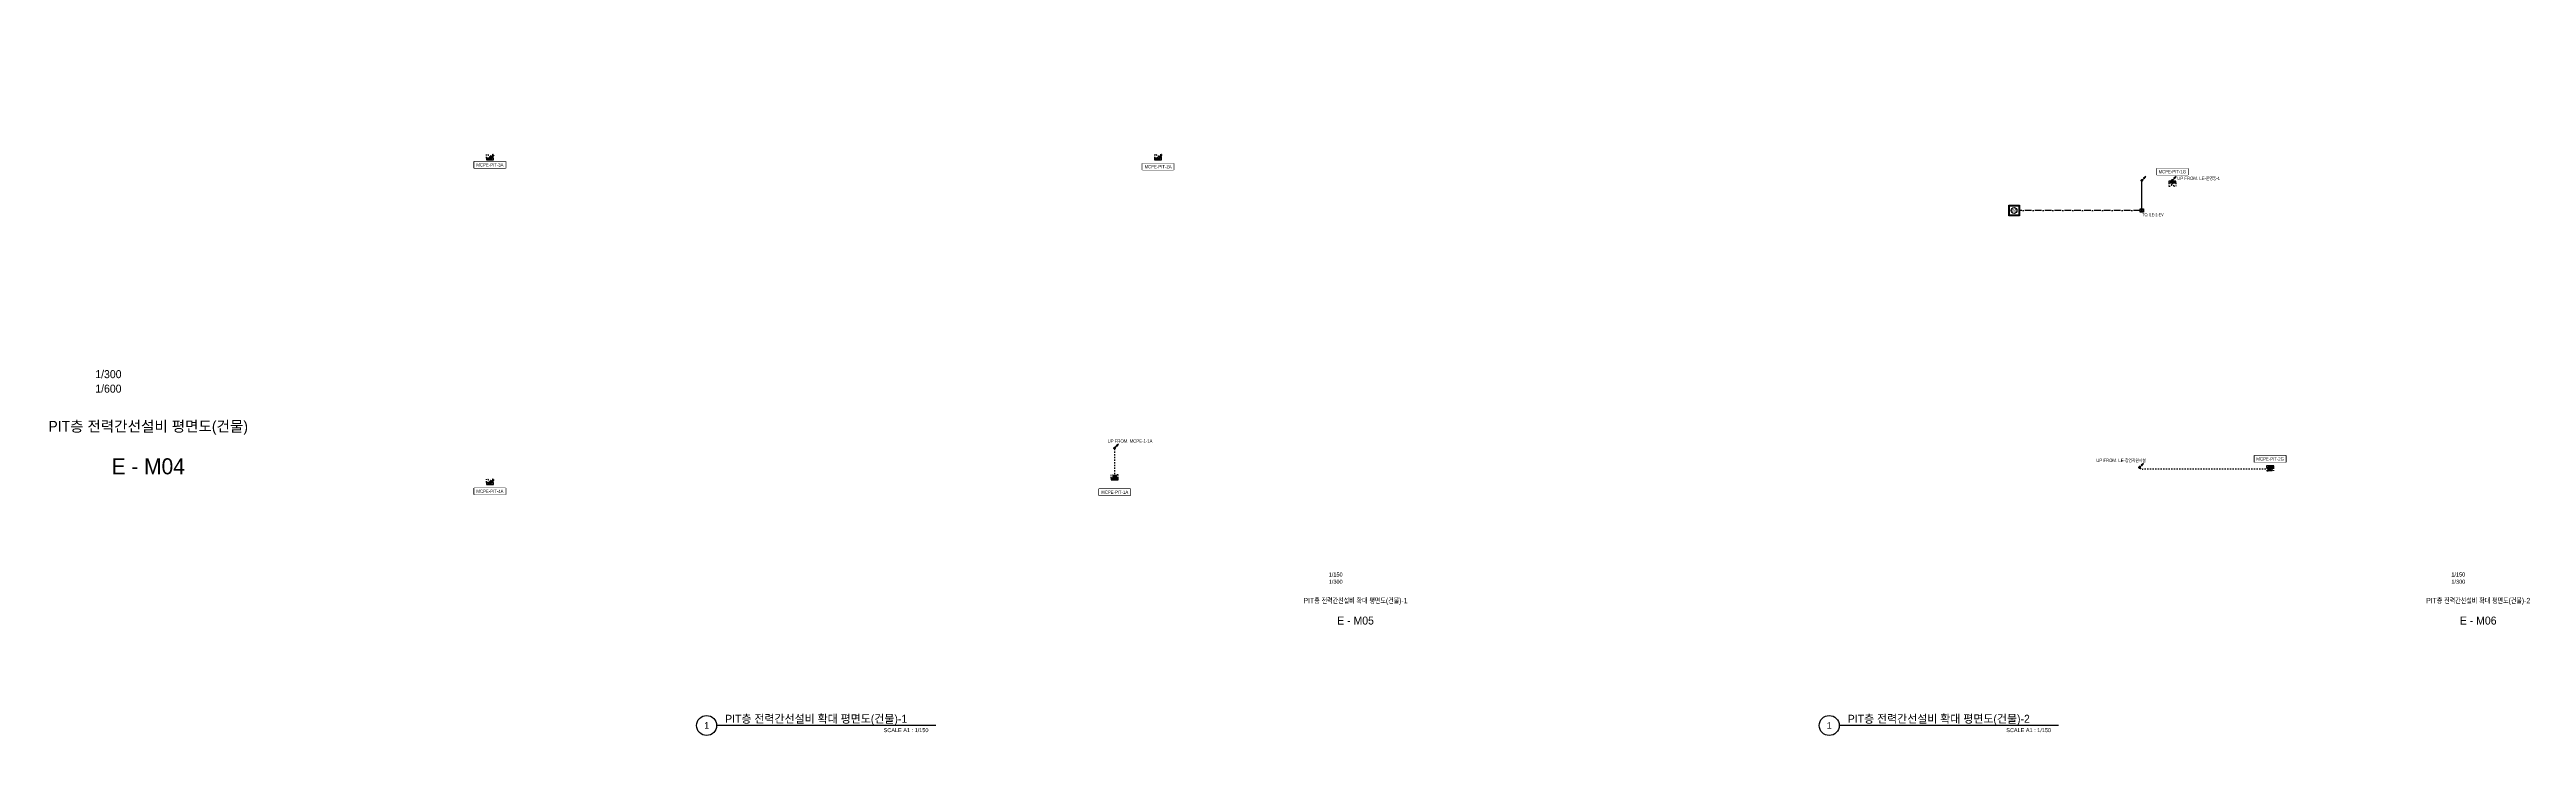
# Model space of a CAD drawing. Header units: millimetres. Extents: x -149088 to 500787, y -530175 to 1035835.
# Drawn here: x 222164 to 500498, y -530175 to -453050 of the extents above; entities that cross this region are included whole.
import ezdxf
from ezdxf.enums import TextEntityAlignment as Align
from ezdxf.xclip import XClip

# ---------------------------------------------------------------- set-up
doc = ezdxf.new("R2010")
doc.units = ezdxf.units.MM
doc.header["$LTSCALE"] = 150
doc.header["$XCLIPFRAME"] = 0
for name, pattern in [('CONTINOUS', [0]), ('D1', [3, 1, -1, 1]), ('LD4', [7.4, 5, -1.2, 0, -1.2])]:
    doc.linetypes.add(name, pattern=pattern)
for name, color, linetype in [('------01 Distribution Panel', 3, 'Continuous'), ('------01 Motor Control Panel or Center', 4, 'Continuous'), ('------09 Manhole', 3, 'Continuous'), ('-----00 LV_CABLE', 2, 'Continuous'), ('-----20 General Symbol', 3, 'Continuous'), ('-----30 Text', 2, 'Continuous'), ('-----41 Drawing Title', 2, 'Continuous'), ('-----42 Drawing Number', 2, 'Continuous'), ('-----43 Drawing Scale', 3, 'Continuous')]:
    doc.layers.add(name, color=color, linetype=linetype)
doc.styles.add('ELEC', font='')
doc.styles.get('ELEC').set_extended_font_data('Dotum')

# ---------------------------------------------------------------- blocks, each defined once
blk = doc.blocks.new('MCP_EQUIPMENT-2')
for p, q in [((200, 400), (0, -400)), ((200, -400), (0, 400))]:
    blk.add_line(p, q)
at = {"color": 1, "linetype": 'D1'}
for p, q in [((200, 380), (580, 380)), ((200, -380), (580, -380))]:
    blk.add_line(p, q, dxfattribs=at)
blk.add_lwpolyline([(200, 400), (0, 400), (0, -400), (200, -400)], close=True)
for centre, start, end in [((200, 380), 270, 0), ((200, -380), 0, 90)]:
    blk.add_arc(centre, 380, start, end, dxfattribs=at)
blk = doc.blocks.new('O01')
blk.add_hatch(color=256).paths.add_polyline_path([(-149, -218), (-218, -149), (-368, -368)])
blk.add_line((-46, -46), (-184, -184))
blk.add_lwpolyline([(-368, -368), (-149, -218), (-218, -149), (-368, -368)])
blk.add_circle((0, 0), 65)
for p in [(-65, 0), (-65, 0), (0, 65), (0, 65), (65, 0), (65, 0), (0, -65), (0, -65)]:
    blk.add_point(p)
blk = doc.blocks.new('O05')
for p, q in [((-150, -150), (-150, 150)), ((-150, 150), (150, 150)), ((150, 150), (-150, -150)), ((-150, 150), (150, -150)), ((150, 150), (150, -150)), ((150, -150), (-150, -150))]:
    blk.add_line(p, q)
blk = doc.blocks.new('11')
at = {"linetype": 'D1'}
h = blk.add_hatch(color=256, dxfattribs=at)
edge = h.paths.add_edge_path()
edge.add_arc((0, 0), 75, 0, 360)
blk.add_circle((0, 0), 75, dxfattribs=at)
for p in [(-75, 0), (0, 75), (75, 0), (0, -75)]:
    blk.add_point(p, dxfattribs=at)
blk = doc.blocks.new('MANHOLE2')
blk.add_lwpolyline([(500, -500), (-500, -500), (-500, 500), (500, 500)], close=True)
at = {"color": 1}
blk.add_lwpolyline([(435, -435), (-435, -435), (-435, 435), (435, 435)], close=True, dxfattribs=at)
blk.add_circle((0, 0), 270)
at = {"style": 'ELEC'}
blk.add_text('M', height=300, dxfattribs=at).set_placement((0, 0), align=Align.MIDDLE)
blk = doc.blocks.new('SSH-20260429.172459')
at = {"layer": '------01 Motor Control Panel or Center', "linetype": 'CONTINOUS'}
for points in [[(34630, 98580), (34630, 97840), (31127, 97840), (31127, 98580)], [(109710, 98380), (109710, 97640), (106207, 97640), (106207, 98380)], [(34630, 61880), (34630, 61140), (31127, 61140), (31127, 61880)], [(104840, 61780), (104840, 61040), (101337, 61040), (101337, 61780)], [(97530, 33820), (97530, 33080), (94027, 33080), (94027, 33820)]]:
    blk.add_lwpolyline(points, close=True, dxfattribs=at)
at = {"layer": '------01 Motor Control Panel or Center', "linetype": 'CONTINOUS', "elevation": 0}
blk.add_lwpolyline([(108530, 1520), (108530, 780), (105027, 780), (105027, 1520)], close=True, dxfattribs=at)
at = {"layer": '-----00 LV_CABLE', "linetype": 'D1'}
blk.add_lwpolyline([(103079, 66280), (103079, 63340)], dxfattribs=at)
at = {"layer": '-----00 LV_CABLE', "elevation": 0}
blk.add_lwpolyline([(92359, 29260), (92359, 32380)], dxfattribs=at)
at = {"layer": '-----00 LV_CABLE', "linetype": 'LD4', "elevation": 0}
blk.add_lwpolyline([(92179, 29080), (78604, 29080)], dxfattribs=at)
at = {"layer": '------01 Motor Control Panel or Center'}
for p, rotation in [((32879, 98780), 89.99999999999999), ((95779, 32380), 270), ((106779, 380), 270)]:
    blk.add_blockref('MCP_EQUIPMENT-2', p, dxfattribs=dict(at, rotation=rotation))
at = {"layer": '------09 Manhole', "xscale": 1.2, "yscale": 1.2, "zscale": 1.2}
blk.add_blockref('MANHOLE2', (78004, 29080), dxfattribs=at)
at = {"layer": '-----00 LV_CABLE', "linetype": 'D1', "xscale": 1.2, "yscale": 1.2, "zscale": 1.2, "rotation": 180}
for p in [(103079, 66358), (92101, 202)]:
    blk.add_blockref('O01', p, dxfattribs=at)
at = {"layer": '-----20 General Symbol', "xscale": 1.2, "yscale": 1.2, "zscale": 1.2, "rotation": 89.99999999999999}
blk.add_blockref('O05', (92359, 29080), dxfattribs=at)
at = {"layer": '------01 Distribution Panel', "style": 'ELEC', "width": 0.7}
blk.add_text('TO. LE-1-EV', height=375, dxfattribs=at).set_placement((93605, 28616), align=Align.MIDDLE_CENTER)
at = {"layer": '-----00 LV_CABLE', "linetype": 'D1', "style": 'ELEC', "width": 0.8}
blk.add_text('UP FROM. MCPE-1-1A', height=375, dxfattribs=at).set_placement((104810, 67155), align=Align.MIDDLE)
at = {"layer": '-----30 Text', "style": 'ELEC', "width": 0.8}
blk.add_text('UP FROM. LE-창업지원시설', height=375, dxfattribs=at).set_placement((90014, 996), align=Align.MIDDLE)
at = {"color": 1}
for points in [[(31127, 98580), (34630, 98580), (34630, 97840), (31127, 97840)], [(106207, 98380), (109710, 98380), (109710, 97640), (106207, 97640)], [(31127, 61880), (34630, 61880), (34630, 61140), (31127, 61140)], [(101337, 61780), (104840, 61780), (104840, 61040), (101337, 61040)], [(94027, 33820), (97530, 33820), (97530, 33080), (94027, 33080)], [(105027, 1520), (108530, 1520), (108530, 780), (105027, 780)]]:
    blk.add_wipeout(points, dxfattribs=at).dxf.layer = '------01 Motor Control Panel or Center'
at = {"layer": '------01 Motor Control Panel or Center', "linetype": 'CONTINOUS'}
blk.add_lwpolyline([(109710, 98380), (109710, 97640), (106207, 97640), (106207, 98380)], close=True, dxfattribs=at)
at = {"layer": '-----00 LV_CABLE', "linetype": 'D1'}
blk.add_lwpolyline([(106599, 0), (92453, 0, -0.1989104), (92135, 132, -0.1989104)], format="xyb", dxfattribs=at)
at = {"layer": '-----00 LV_CABLE'}
for centre, radius, start, end in [((103242, 63007), 154, 235.04653, 83.84138), ((106919, 145), 150, 285.20404, 115.90805)]:
    blk.add_arc(centre, radius, start, end, dxfattribs=at)
at = {"layer": '-----00 LV_CABLE', "linetype": 'D1'}
blk.add_arc((95722, 32369), 91.1, 101.46541, 256.60347, dxfattribs=at)
at = {"layer": '------01 Motor Control Panel or Center', "rotation": 89.99999999999999}
for p in [(107959, 98780), (32879, 62280), (103079, 62780)]:
    blk.add_blockref('MCP_EQUIPMENT-2', p, dxfattribs=at)
at = {"layer": '-----00 LV_CABLE', "linetype": 'D1'}
for name, p, xscale, yscale, zscale, rotation in [('O01', (32879, 98880), -1.2, 1.2, 1.2, 90), ('O01', (32879, 62380), -1.2, 1.2, 1.2, 90), ('O05', (103079, 63160), 1.200000000011642, 1.200000000011642, 1.200000000011642, 180), ('O01', (92359, 32458), 1.2, 1.2, 1.2, 180), ('O01', (95779, 32458), 1.2, 1.2, 1.2, 180), ('O05', (106779, 0), 1.200000000011642, 1.200000000011642, 1.200000000011642, 180)]:
    blk.add_blockref(name, p, dxfattribs=dict(at, xscale=xscale, yscale=yscale, zscale=zscale, rotation=rotation))
at = {"layer": '-----00 LV_CABLE'}
for p in [(32879, 98880), (32879, 62380), (103079, 62880), (95779, 32280), (106779, 280)]:
    blk.add_blockref('11', p, dxfattribs=at)
at = {"layer": '------01 Motor Control Panel or Center', "linetype": 'CONTINOUS', "style": 'ELEC', "width": 0.8}
for s, p in [('MCPE-PIT-3A', (32879, 98210)), ('MCPE-PIT-4A', (32879, 61510)), ('MCPE-PIT-1A', (103088, 61410)), ('MCPE-PIT-1G', (95779, 33450)), ('MCPE-PIT-2G', (106779, 1150))]:
    blk.add_text(s, height=375, dxfattribs=at).set_placement(p, align=Align.MIDDLE)
at = {"layer": '-----30 Text', "style": 'ELEC', "width": 0.8}
blk.add_text('UP FROM. LE-운영동-1', height=375, dxfattribs=at).set_placement((98744, 32710), align=Align.MIDDLE)
at = {"color": 1}
blk.add_wipeout([(106207, 98380), (109710, 98380), (109710, 97640), (106207, 97640)], dxfattribs=at).dxf.layer = '------01 Motor Control Panel or Center'
at = {"layer": '-----00 LV_CABLE', "linetype": 'D1', "xscale": -1.2, "yscale": 1.2, "zscale": 1.2, "rotation": 90}
blk.add_blockref('O01', (107959, 98880), dxfattribs=at)
at = {"layer": '-----00 LV_CABLE'}
blk.add_blockref('11', (107959, 98880), dxfattribs=at)
at = {"layer": '------01 Motor Control Panel or Center', "linetype": 'CONTINOUS', "style": 'ELEC', "width": 0.8}
blk.add_text('MCPE-PIT-2A', height=375, dxfattribs=at).set_placement((107959, 98010), align=Align.MIDDLE)

msp = doc.modelspace()

# ---------------------------------------------------------------- linework, layer by layer
at = {"layer": '-----41 Drawing Title', "color": 7}
for p, q in [((321773, -529050), (297127, -529050)), ((447923, -529050), (423277, -529050))]:
    msp.add_line(p, q, dxfattribs=at)
for centre in [(296002, -529050), (422152, -529050)]:
    msp.add_circle(centre, 1125, dxfattribs=at)

# ---------------------------------------------------------------- block references
ref = msp.add_blockref('SSH-20260429.172459', (364921, -500230))
XClip(ref).set_block_clipping_path([(18178.7091346234, -26819.9999999748), (123178.7091346234, 47180.0000000253)])
ref = msp.add_blockref('SSH-20260429.172459', (238771, -564230))
XClip(ref).set_block_clipping_path([(18178.7091346234, 39155.0000000251), (123178.7091346159, 111180.0000000254)])

# ---------------------------------------------------------------- texts
at = {"layer": '-----41 Drawing Title', "style": 'ELEC'}
msp.add_text('PIT층 전력간선설비 평면도(건물)', height=1200, dxfattribs=at).set_placement((233250, -495410), align=Align.MIDDLE_CENTER)
at = {"layer": '-----41 Drawing Title', "style": 'ELEC', "width": 0.8}
for s, p in [('PIT층 전력간선설비 확대 평면도(건물)-1', (368925, -515005)), ('PIT층 전력간선설비 확대 평면도(건물)-2', (495075, -515005))]:
    msp.add_text(s, height=600, dxfattribs=at).set_placement(p, align=Align.MIDDLE_CENTER)
at = {"layer": '-----41 Drawing Title', "color": 7, "style": 'ELEC'}
for p in [(296002, -529050), (422152, -529050)]:
    msp.add_text('1', height=750, dxfattribs=at).set_placement(p, align=Align.MIDDLE)
at = {"layer": '-----41 Drawing Title', "color": 2, "style": 'ELEC'}
for s, p in [('PIT층 전력간선설비 확대 평면도(건물)-1', (298085, -528300)), ('PIT층 전력간선설비 확대 평면도(건물)-2', (424235, -528300))]:
    msp.add_text(s, height=900, dxfattribs=at).set_placement(p, align=Align.MIDDLE_LEFT)
at = {"layer": '-----41 Drawing Title', "style": 'ELEC'}
for p in [(320931, -529800), (447081, -529800)]:
    msp.add_text('SCALE A1 : 1/150', height=450, dxfattribs=at).set_placement(p, align=Align.RIGHT)
at = {"layer": '-----42 Drawing Number', "style": 'ELEC'}
for s, height, p in [('E - M04', 1800, (233250, -499910)), ('E - M05', 900, (368925, -517255)), ('E - M06', 900, (495075, -517255))]:
    msp.add_text(s, height=height, dxfattribs=at).set_placement(p, align=Align.MIDDLE_CENTER)
at = {"layer": '-----43 Drawing Scale', "style": 'ELEC'}
for s, height, p in [('1/300', 900, (228779, -489550)), ('1/600', 900, (228779, -491180)), ('1/150', 450, (366690, -512075)), ('1/150', 450, (492840, -512075)), ('1/300', 450, (366690, -512890)), ('1/300', 450, (492840, -512890))]:
    msp.add_text(s, height=height, dxfattribs=at).set_placement(p, align=Align.MIDDLE_CENTER)

doc.saveas('drawing.dxf')
